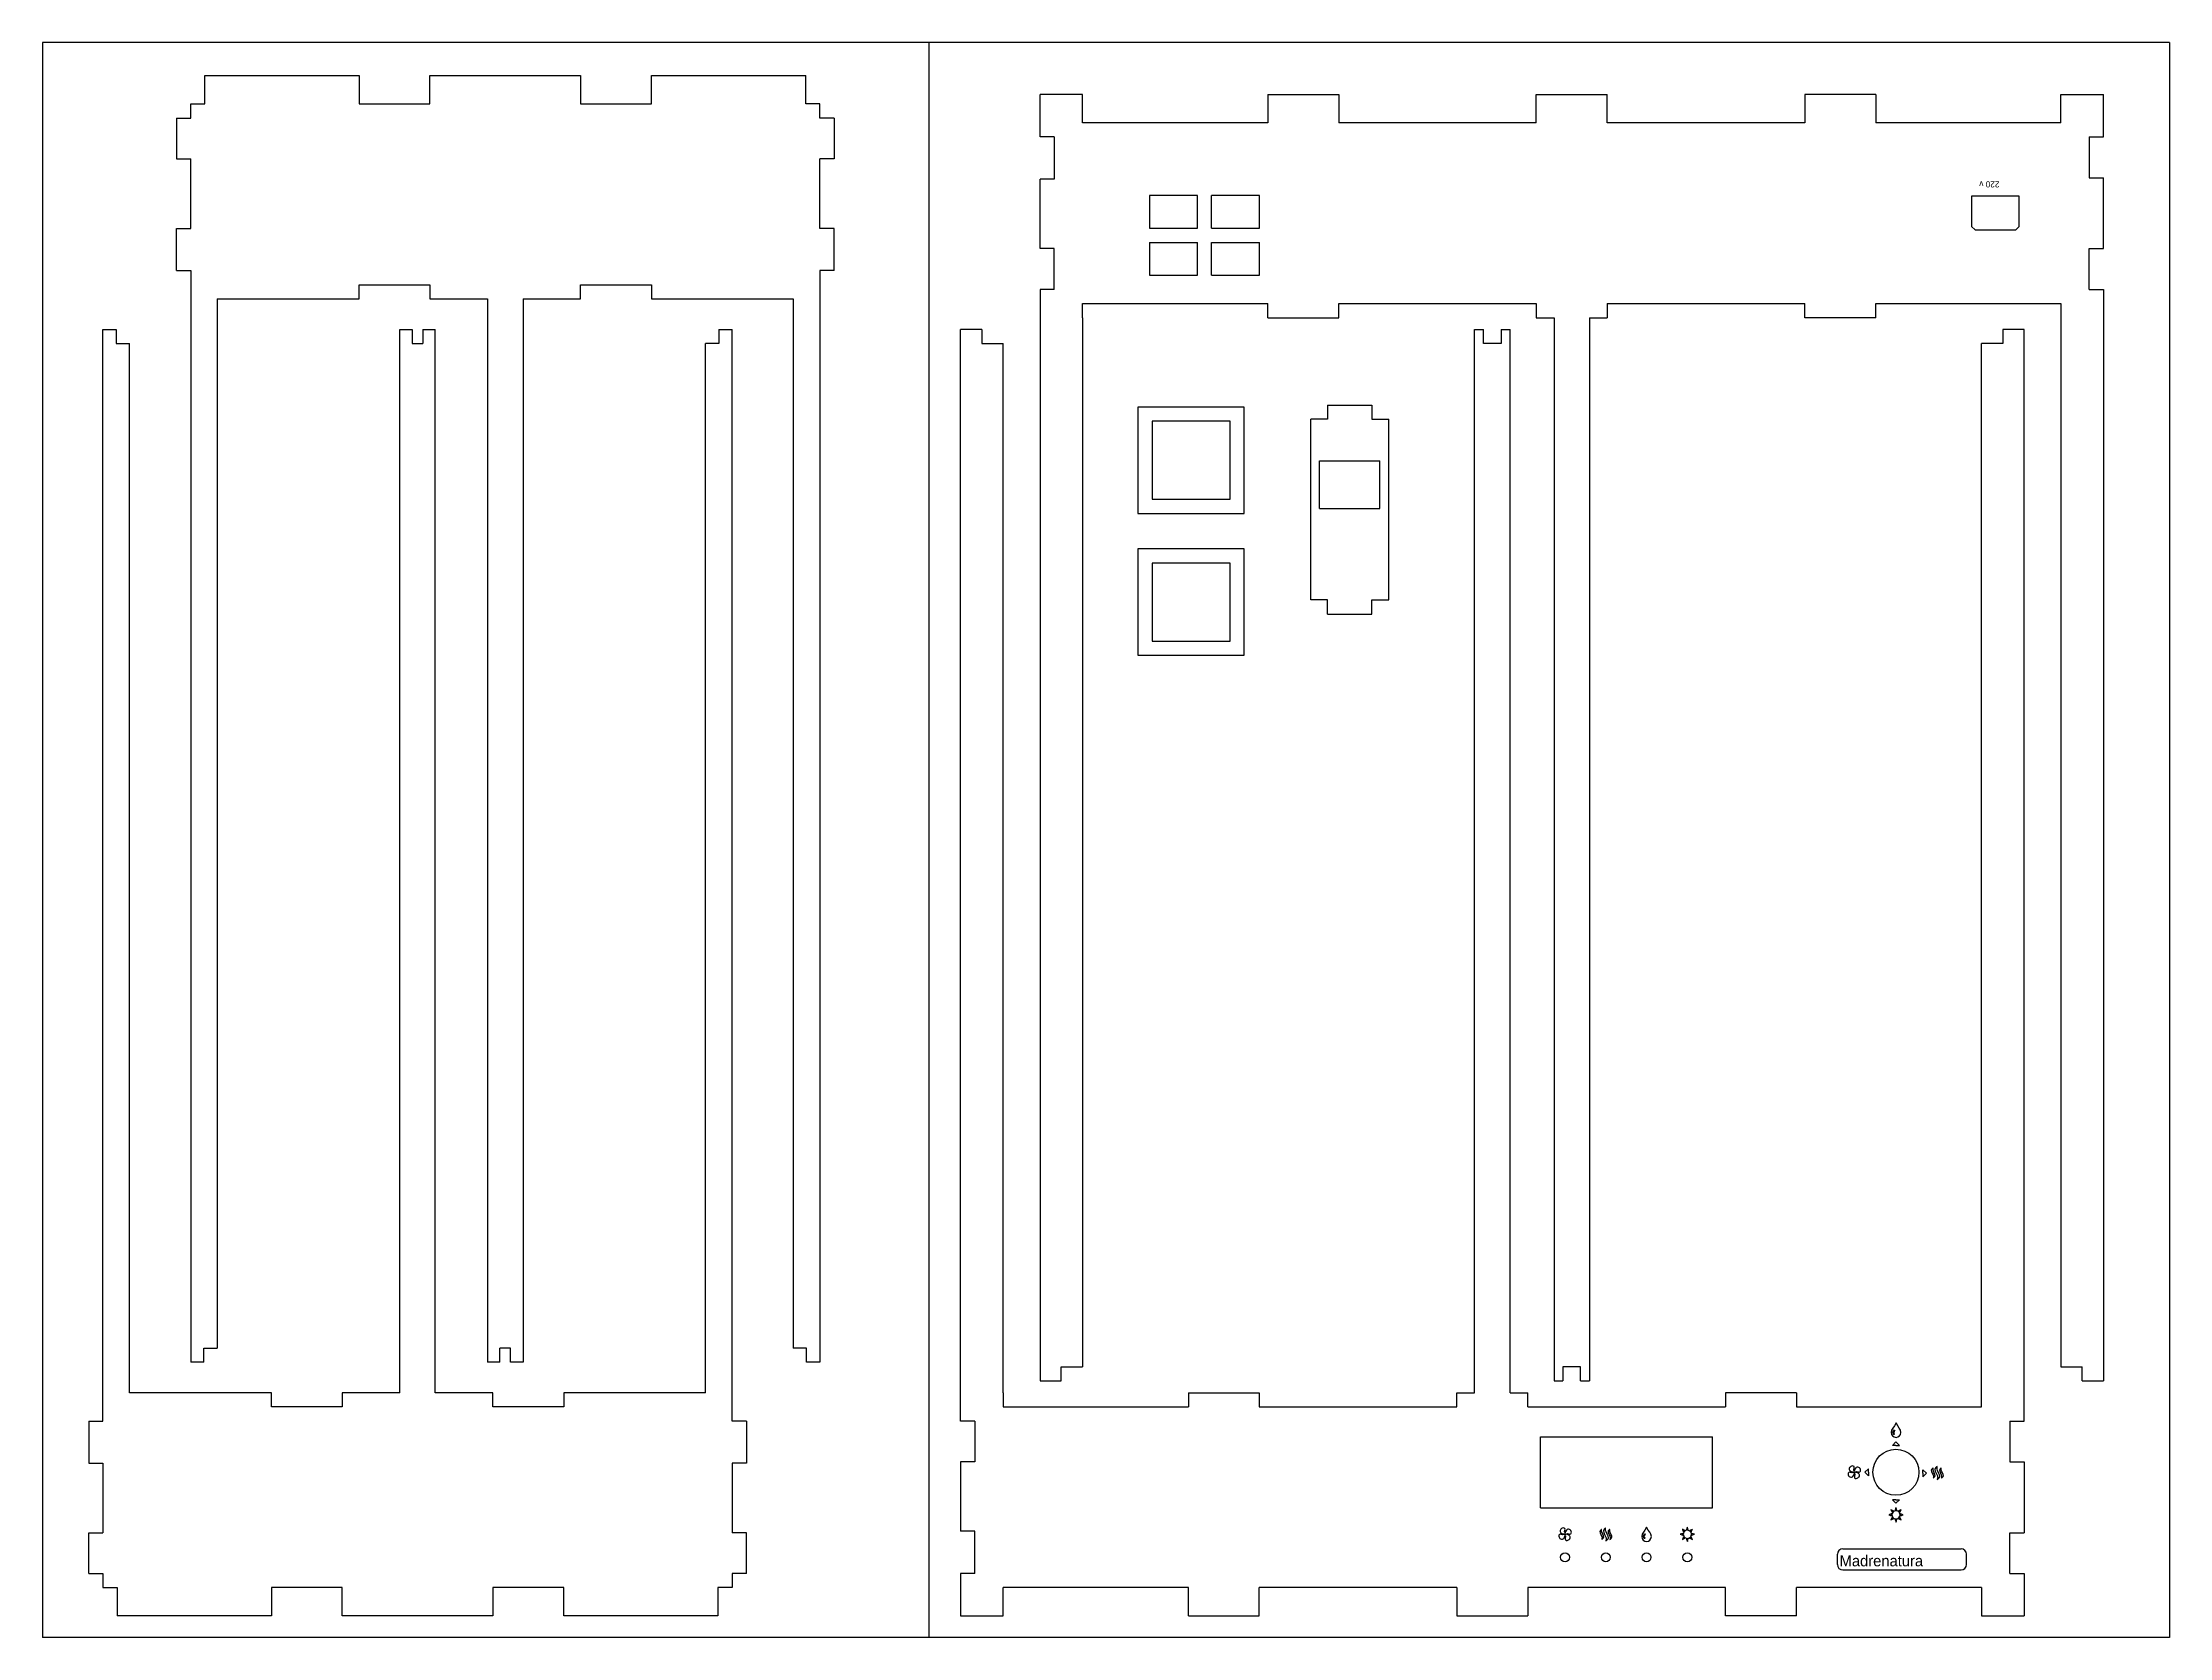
# Model space of a CAD drawing. Header units: millimetres. Extents: x 1909 to 5401, y -1249 to 880.
# Drawn here: x 1909 to 3109, y -886 to 14 of the extents above; entities that cross this region are included whole.
import ezdxf

# ---------------------------------------------------------------- set-up
doc = ezdxf.new("R2010")
doc.units = ezdxf.units.MM
doc.styles.get("Standard").update_dxf_attribs({"font": 'Organo.ttf'})

msp = doc.modelspace()

# ---------------------------------------------------------------- texts
at = {"color": 1}
msp.add_text('Madrenatura', height=6.214, rotation=360, dxfattribs=at).set_placement((2922.9, -845.5))
at = {"color": 1, "insert": (3001.7, -67.4), "char_height": 3.5, "width": 26.027, "attachment_point": 3, "rotation": 180}
msp.add_mtext('{220 v}', dxfattribs=at)

# ---------------------------------------------------------------- blocks, each defined once
blk = doc.blocks.new('serpentina')
at = {"color": 1}
for points in [[(8.202224, 5.942614), (8.202224, 5.942614)], [(13.646573, 7.833503), (13.646573, 7.833503)], [(19.266182, 5.942614), (19.266182, 5.942614)]]:
    blk.add_lwpolyline(points, dxfattribs=at)
for points in [[(5.848773, 2.872883), (5.846516, 1.044929), (8.393571, -3.098375), (8.823113, -4.699422)], [(8.202224, 5.942614), (8.030916, 6.028691), (5.848773, 4.211745), (5.848773, 2.872883)], [(8.184162, 3.196874), (7.915204, 4.642134), (8.394136, 5.910158), (8.202224, 5.942614)], [(11.190111, -4.497351), (11.309209, -2.850302), (8.41502, 1.954814), (8.184162, 3.196874)], [(10.645422, 3.91908), (10.642318, 1.588489), (13.890978, -3.694993), (14.438489, -5.736589)], [(13.646573, 7.833503), (13.428133, 7.943287), (10.645422, 5.626525), (10.645422, 3.91908)], [(13.623149, 4.332254), (13.280531, 6.175729), (13.890978, 7.792298), (13.646573, 7.833503)], [(17.456573, -5.47892), (17.608973, -3.378904), (13.917507, 2.748423), (13.623149, 4.332254)], [(16.913013, 2.872883), (16.910191, 1.044929), (19.457529, -3.098375), (19.887353, -4.699422)], [(19.266182, 5.942614), (19.095156, 6.028691), (16.913013, 4.211745), (16.913013, 2.872883)], [(19.24812, 3.196874), (18.979162, 4.642134), (19.458093, 5.910158), (19.266182, 5.942614)], [(22.253787, -4.497351), (22.373449, -2.850302), (19.478696, 1.954814), (19.24812, 3.196874)], [(8.823113, -4.699422), (9.192542, -6.073562), (8.197144, -7.722586), (8.470336, -7.797375)], [(8.470336, -7.797375), (8.720949, -7.958806), (11.09726, -5.532824), (11.190111, -4.497351)], [(14.438489, -5.736589), (14.908671, -7.489189), (13.640364, -9.591744), (13.98778, -9.686571)], [(13.98778, -9.686571), (14.308102, -9.892593), (17.337758, -6.799437), (17.456573, -5.47892)], [(19.887353, -4.699422), (20.256218, -6.073562), (19.261384, -7.722586), (19.534011, -7.797375)], [(19.534011, -7.797375), (19.784907, -7.958806), (22.1615, -5.532824), (22.253787, -4.497351)]]:
    blk.add_open_spline(points, degree=3, dxfattribs=at)
blk = doc.blocks.new('luci')
at = {"color": 1}
for points in [[(5.036538, 15.57782), (5.09778, 15.96136), (4.735971, 15.831538), (0, 14.131149), (5.096369, 12.302349), (5.036538, 12.684478), (5.036538, 12.684478)], [(6.63702, 8.763847), (6.411807, 9.078242), (6.247553, 8.727722), (4.102382, 4.146973), (8.983416, 6.480387), (8.670431, 6.708704)], [(8.670713, 21.514929), (8.981158, 21.7424), (4.102664, 24.09952), (4.375009, 23.515038), (6.410396, 19.142569), (6.410396, 19.142569)], [(4.994769, 14.945924), (5.032022, 15.357687), (5.010009, 15.348656)], [(5.009444, 12.913642), (5.030893, 12.906587), (4.994769, 13.315527)], [(6.410396, 19.142569), (6.63702, 19.459787)], [(6.788291, 19.653956), (6.795911, 19.636176), (7.058378, 19.950289)], [(7.058378, 8.272216), (6.797322, 8.585764), (6.789138, 8.568267)], [(8.476544, 6.86308), (8.494042, 6.871264), (8.184727, 7.134013)], [(8.202507, 21.108529), (8.516902, 21.373818), (8.501944, 21.381156)], [(8.476544, 6.86308), (8.476544, 6.86308)], [(15.392118, 23.132627), (15.770013, 23.07082), (13.960122, 28.222222), (13.745916, 27.611776), (12.149667, 23.071102), (12.528973, 23.132909)], [(12.528973, 5.090724), (12.151078, 5.15112), (12.278642, 4.787053), (13.958993, 0), (15.769449, 5.151967), (15.391553, 5.090724)], [(13.152967, 5.047827), (12.747131, 5.085362), (12.755316, 5.062502)], [(12.756444, 23.160284), (12.748824, 23.137424), (13.153531, 23.17496)], [(12.756444, 23.160284), (12.756444, 23.160284)], [(15.164929, 5.062502), (15.172831, 5.085362), (14.766996, 5.047827)], [(14.76756, 23.17496), (15.171984, 23.137424), (15.164082, 23.160284)], [(15.164929, 5.062502), (15.164929, 5.062502)], [(21.283224, 19.459222), (21.507591, 19.143698), (23.841569, 24.101778), (23.261038, 23.820967), (18.939651, 21.740424), (19.250096, 21.514364)], [(19.268158, 6.727613), (18.959689, 6.501271), (23.844673, 4.139353), (21.507591, 9.076831), (21.283224, 8.764411), (21.283224, 8.764411)], [(19.426202, 21.373818), (19.424227, 21.373818), (19.498451, 21.310882)], [(19.426202, 21.373818), (19.426202, 21.373818)], [(20.382089, 9.364698), (20.382089, 9.364698)], [(21.15058, 8.593667), (21.144089, 8.608624), (20.88134, 8.290842)], [(21.047287, 19.749629), (21.142396, 19.633636), (21.144089, 19.637022)], [(22.822464, 12.282593), (27.920809, 14.113087), (22.822464, 15.940476), (22.883989, 15.558347)], [(22.883989, 12.664158), (22.822464, 12.282593), (22.822464, 12.282593)], [(22.911082, 15.329182), (22.889069, 15.338213), (22.92604, 14.926451)], [(22.92604, 13.296053), (22.889069, 12.885138), (22.911082, 12.893322)]]:
    blk.add_lwpolyline(points, dxfattribs=at)
for points in [[(4.95808, 14.111111), (4.95808, 14.392769), (4.97078, 14.67104), (4.994769, 14.945924)], [(4.994769, 13.315527), (4.971909, 13.580251), (4.95808, 13.84554), (4.95808, 14.111111)], [(5.036538, 12.684478), (5.024684, 12.759831), (5.019604, 12.837442), (5.009444, 12.913642)], [(5.010009, 15.348656), (5.019887, 15.425702), (5.024684, 15.502467), (5.036538, 15.57782)], [(7.551138, 18.876151), (6.510584, 17.445284), (6.009922, 15.777633), (6.009922, 14.127198)], [(6.009922, 14.127198), (6.009922, 11.65352), (7.136271, 9.209476), (9.262533, 7.634676)], [(6.63702, 19.459787), (6.684433, 19.525544), (6.73862, 19.58848), (6.788291, 19.653956)], [(6.789138, 8.568267), (6.739467, 8.634307), (6.684998, 8.696678), (6.63702, 8.763847)], [(7.058378, 19.950289), (7.402124, 20.363462), (7.793849, 20.763936), (8.202507, 21.108529)], [(8.184727, 7.134013), (7.780867, 7.475784), (7.396762, 7.864404), (7.058378, 8.272216)], [(13.971976, 22.16404), (11.524544, 22.16404), (9.10844, 21.025556), (7.551138, 18.876151)], [(8.670431, 6.708704), (8.603827, 6.756682), (8.541456, 6.81228), (8.476544, 6.86308)], [(8.501944, 21.381156), (8.558953, 21.423771), (8.612858, 21.472596), (8.670713, 21.514929)], [(9.262533, 7.634676), (10.677878, 6.585938), (12.327184, 6.077373), (13.958993, 6.077373)], [(12.528973, 23.132909), (12.604044, 23.145044), (12.681091, 23.149842), (12.756444, 23.160284)], [(12.755316, 5.062502), (12.679962, 5.073509), (12.603198, 5.078871), (12.528973, 5.090724)], [(13.95984, 5.010573), (13.688907, 5.010573), (13.420513, 5.024684), (13.152967, 5.047827)], [(13.153531, 23.17496), (13.421078, 23.198102), (13.689471, 23.211931), (13.960404, 23.211931)], [(13.958993, 6.077373), (16.406424, 6.077091), (18.82394, 7.216422), (20.382089, 9.364698)], [(14.766996, 5.047827), (14.499449, 5.024684), (14.231056, 5.010573), (13.95984, 5.010573)], [(13.960404, 23.211931), (14.231338, 23.211931), (14.500013, 23.198102), (14.76756, 23.17496)], [(18.670129, 20.606173), (17.251116, 21.657733), (15.604067, 22.16404), (13.971976, 22.16404)], [(15.164082, 23.160284), (15.24, 23.149842), (15.317047, 23.145044), (15.392118, 23.132627)], [(15.391553, 5.090724), (15.317047, 5.078871), (15.240564, 5.073791), (15.164929, 5.062502)], [(21.921611, 14.113369), (21.921611, 16.587893), (20.794698, 19.030527), (18.670129, 20.606173)], [(19.250096, 21.514364), (19.310773, 21.47062), (19.367218, 21.420384), (19.426202, 21.373818)], [(19.444829, 6.868724), (19.384998, 6.823004), (19.328836, 6.772769), (19.268158, 6.727613)], [(19.953111, 7.319433), (19.784624, 7.168162), (19.623476, 7.007013), (19.444829, 6.868724)], [(19.498451, 21.310882), (19.650851, 21.190656), (19.789422, 21.055189), (19.933356, 20.925367)], [(19.933356, 20.925367), (20.197516, 20.688864), (20.447847, 20.435711), (20.68322, 20.17014)], [(20.88134, 8.290842), (20.599118, 7.948789), (20.281336, 7.619436), (19.953111, 7.319433)], [(20.382089, 9.364698), (21.419256, 10.799233), (21.921611, 12.464344), (21.921611, 14.113369)], [(20.68322, 20.17014), (20.806551, 20.031287), (20.932987, 19.896102), (21.047287, 19.749629)], [(21.144089, 19.637022), (21.189809, 19.577473), (21.239198, 19.520747), (21.283224, 19.459222)], [(21.283224, 8.764411), (21.241738, 8.705144), (21.194042, 8.651522), (21.15058, 8.593667)], [(22.883989, 15.558347), (22.895278, 15.482993), (22.901204, 15.405382), (22.911082, 15.329182)], [(22.911082, 12.893322), (22.901204, 12.81684), (22.895278, 12.739511), (22.883989, 12.664158)], [(22.92604, 14.926451), (22.948618, 14.656647), (22.962729, 14.384867), (22.962729, 14.110829)], [(22.962729, 14.110829), (22.962729, 13.837638), (22.948618, 13.565576), (22.92604, 13.296053)]]:
    blk.add_open_spline(points, degree=3, dxfattribs=at)
blk = doc.blocks.new('ventola')
at = {"color": 1}
for points in [[(11.967454, 8.247353), (11.967454, 8.247353)], [(15.591469, 10.57992), (15.591469, 10.57992)]]:
    blk.add_lwpolyline(points, dxfattribs=at)
for points in [[(3.484983, 9.122807), (0.385901, 10.844362), (-2.526915, 8.225622), (-2.102453, 5.326635)], [(-2.102453, 5.326635), (-1.726533, 2.757284), (-0.140162, 0.141931), (1.875752, -0.908782)], [(1.379605, 19.771051), (-0.191244, 16.757764), (0.682798, 14.47628), (2.599369, 12.71098)], [(7.615305, 23.749255), (5.045954, 23.372771), (2.430601, 21.786964), (1.379605, 19.771051)], [(1.875752, -0.908782), (4.889038, -2.479913), (7.170523, -1.605589), (8.935823, 0.310982)], [(2.599369, 12.71098), (3.854976, 11.554433), (6.070985, 10.344547), (8.176645, 10.250849)], [(8.343721, 8.778778), (7.205518, 8.369838), (5.307009, 8.110193), (3.484983, 9.122807)], [(11.410912, 18.161538), (13.132467, 21.26062), (10.514009, 24.173435), (7.615305, 23.749255)], [(8.176645, 10.250849), (9.168656, 10.206822), (9.116445, 9.055355), (8.343721, 8.778778)], [(8.935823, 0.310982), (10.092369, 1.566307), (11.301974, 3.782033), (11.395389, 5.887975)], [(11.066883, 13.303082), (10.658225, 14.44072), (10.398863, 16.339229), (11.410912, 18.161538)], [(10.536023, 9.678784), (10.536023, 10.469289), (11.176949, 11.110215), (11.967454, 11.110215)], [(11.967454, 8.247353), (11.176949, 8.247353), (10.536023, 8.88828), (10.536023, 9.678784)], [(12.523714, 1.196595), (10.802158, -1.90164), (13.420616, -4.814456), (16.319603, -4.389993)], [(12.539518, 13.469875), (12.495209, 12.478147), (11.343743, 12.530358), (11.066883, 13.303082)], [(11.395389, 5.887975), (11.439698, 6.880269), (12.590883, 6.827493), (12.868025, 6.05618)], [(11.967454, 11.110215), (12.758241, 11.110215), (13.398885, 10.469289), (13.398885, 9.678784)], [(13.398885, 9.678784), (13.398885, 8.88828), (12.758241, 8.247353), (11.967454, 8.247353)], [(12.868025, 6.05618), (13.276401, 4.917695), (13.536045, 3.019469), (12.523714, 1.196595)], [(14.998803, 19.047151), (13.842538, 17.791262), (12.633216, 15.576382), (12.539518, 13.469875)], [(15.758545, 9.107002), (14.766534, 9.151311), (14.819027, 10.302495), (15.591469, 10.57992)], [(22.059721, 20.267197), (19.046152, 21.837764), (16.764667, 20.963722), (14.998803, 19.047151)], [(15.591469, 10.57992), (16.729107, 10.988295), (18.627334, 11.247658), (20.450207, 10.235044)], [(21.335538, 6.648), (20.080214, 7.8037), (17.863923, 9.013869), (15.758545, 9.107002)], [(20.450207, 10.235044), (23.548725, 8.514335), (26.461258, 11.132511), (26.037361, 14.031498)], [(22.555021, -0.412918), (24.126716, 2.600933), (23.252109, 4.881571), (21.335538, 6.648)], [(26.037361, 14.031498), (25.661441, 16.600567), (24.074787, 19.216202), (22.059721, 20.267197)], [(16.319603, -4.389993), (18.888954, -4.014073), (21.504307, -2.428831), (22.555021, -0.412918)]]:
    blk.add_open_spline(points, degree=3, dxfattribs=at)

# ---------------------------------------------------------------- linework, layer by layer
at = {"color": 2}
for p, q in [((3109, 14.4), (1909, 14.4)), ((1909, 14.4), (1909, -885.6)), ((2409, 14.4), (2409, -885.6)), ((3109, 14.4), (3109, -885.6)), ((3109, -885.6), (1909, -885.6))]:
    msp.add_line(p, q, dxfattribs=at)
for p, q in [((2000.6, -4.3), (2087.6, -4.3)), ((2000.6, -20.3), (2000.6, -4.3)), ((2087.6, -4.3), (2087.6, -20.3)), ((2127.6, -4.3), (2212.6, -4.3)), ((2127.6, -20.3), (2127.6, -4.3)), ((2212.6, -4.3), (2212.6, -20.3)), ((2252.6, -4.3), (2339.6, -4.3)), ((2252.6, -20.3), (2252.6, -4.3)), ((2339.6, -20.3), (2339.6, -4.3)), ((1992.6, -20.3), (2000.6, -20.3)), ((1992.6, -28.3), (1992.6, -20.3)), ((2087.6, -20.3), (2127.6, -20.3)), ((2212.6, -20.3), (2252.6, -20.3)), ((2347.6, -20.3), (2339.6, -20.3)), ((2347.6, -28.3), (2347.6, -20.3)), ((2471.8, -38.9), (2471.8, -14.9)), ((2495.8, -14.9), (2471.8, -14.9)), ((2495.8, -30.9), (2495.8, -14.9)), ((2600.3, -14.9), (2640.3, -14.9)), ((2600.3, -14.9), (2600.3, -30.9)), ((2640.3, -14.9), (2640.3, -30.9)), ((2751.8, -30.9), (2751.8, -14.9)), ((2751.8, -14.9), (2791.8, -14.9)), ((2791.8, -30.9), (2791.8, -14.9)), ((2903.3, -14.9), (2903.3, -30.9)), ((2943.3, -14.9), (2903.3, -14.9)), ((2943.3, -14.9), (2943.3, -30.9)), ((3047.8, -30.9), (3047.8, -14.9)), ((3047.8, -14.9), (3071.8, -14.9)), ((3071.8, -38.9), (3071.8, -14.9)), ((1984.6, -28.3), (1984.6, -51.3)), ((1984.6, -28.3), (1992.6, -28.3)), ((2355.6, -28.3), (2347.6, -28.3)), ((2355.6, -28.3), (2355.6, -51.3)), ((2600.3, -30.9), (2495.8, -30.9)), ((2751.8, -30.9), (2640.3, -30.9)), ((2903.3, -30.9), (2791.8, -30.9)), ((3047.8, -30.9), (2943.3, -30.9)), ((2479.8, -38.9), (2471.8, -38.9)), ((2479.8, -38.9), (2479.8, -62.7)), ((3063.8, -38.9), (3063.8, -61.9)), ((3063.8, -38.9), (3071.8, -38.9)), ((1984.6, -51.3), (1992.6, -51.3)), ((1992.6, -90.5), (1992.6, -51.3)), ((2355.6, -51.3), (2347.6, -51.3)), ((2347.6, -90.5), (2347.6, -51.3)), ((2479.8, -62.7), (2471.8, -62.7)), ((2471.8, -101.9), (2471.8, -62.7)), ((2533.6, -71.9), (2533.6, -90.4)), ((2560.6, -71.9), (2533.6, -71.9)), ((2560.6, -90.4), (2560.6, -71.9)), ((2595.6, -71.9), (2568.6, -71.9)), ((2568.6, -90.4), (2568.6, -71.9)), ((2595.6, -90.4), (2595.6, -71.9)), ((3063.8, -61.9), (3071.8, -61.9)), ((3071.8, -101.9), (3071.8, -61.9)), ((3024.3, -72.4), (2997.3, -72.4)), ((2997.3, -72.4), (2997.3, -89.4)), ((3024.3, -89.4), (3024.3, -72.4)), ((1984.6, -114.3), (1984.6, -90.5)), ((1984.6, -90.5), (1992.6, -90.5)), ((2355.6, -90.5), (2347.6, -90.5)), ((2355.6, -114.3), (2355.6, -90.5)), ((2533.6, -90.4), (2560.6, -90.4)), ((2568.6, -90.4), (2595.6, -90.4)), ((2997.3, -89.4), (2999.3, -91.4)), ((2999.3, -91.4), (3022.3, -91.4)), ((3024.3, -89.4), (3022.3, -91.4)), ((2479.8, -101.9), (2471.8, -101.9)), ((2479.8, -124.9), (2479.8, -101.9)), ((2533.6, -98.4), (2560.6, -98.4)), ((2533.6, -98.4), (2533.6, -116.9)), ((2560.6, -116.9), (2560.6, -98.4)), ((2568.6, -116.9), (2568.6, -98.4)), ((2568.6, -98.4), (2595.6, -98.4)), ((2595.6, -116.9), (2595.6, -98.4)), ((3063.8, -101.9), (3071.8, -101.9)), ((3063.8, -124.9), (3063.8, -101.9)), ((1984.6, -114.3), (1992.6, -114.3)), ((1992.6, -114.3), (1992.6, -122.3)), ((2355.6, -114.3), (2347.6, -114.3)), ((2347.6, -114.3), (2347.6, -122.3)), ((2533.6, -116.9), (2560.6, -116.9)), ((2568.6, -116.9), (2595.6, -116.9)), ((1992.6, -122.3), (1992.6, -730.3)), ((2007.6, -130.3), (2087.6, -130.3)), ((2007.6, -130.3), (2007.6, -722.3)), ((2087.6, -130.3), (2087.6, -122.3)), ((2087.6, -122.3), (2127.6, -122.3)), ((2127.6, -122.3), (2127.6, -130.3)), ((2127.6, -130.3), (2160.1, -130.3)), ((2160.1, -130.3), (2160.1, -730.3)), ((2180.1, -130.3), (2212.6, -130.3)), ((2180.1, -130.3), (2180.1, -730.3)), ((2212.6, -130.3), (2212.6, -122.3)), ((2212.6, -122.3), (2252.6, -122.3)), ((2252.6, -122.3), (2252.6, -130.3)), ((2252.6, -130.3), (2332.6, -130.3)), ((2332.6, -130.3), (2332.6, -722.3)), ((2347.6, -122.3), (2347.6, -730.3)), ((2479.8, -124.9), (2471.8, -124.9)), ((2471.8, -124.9), (2471.8, -140.9)), ((3063.8, -124.9), (3071.8, -124.9)), ((3071.8, -124.9), (3071.8, -140.9)), ((2471.8, -140.9), (2471.8, -740.9)), ((2495.8, -132.9), (2600.3, -132.9)), ((2495.8, -140.9), (2495.8, -132.9)), ((2495.8, -140.9), (2495.8, -732.9)), ((2600.3, -140.9), (2600.3, -132.9)), ((2600.3, -140.9), (2640.3, -140.9)), ((2640.3, -132.9), (2751.8, -132.9)), ((2640.3, -140.9), (2640.3, -132.9)), ((2751.8, -132.9), (2751.8, -140.9)), ((2751.8, -140.9), (2761.8, -140.9)), ((2761.8, -140.9), (2761.8, -740.9)), ((2781.8, -140.9), (2791.8, -140.9)), ((2781.8, -140.9), (2781.8, -740.9)), ((2791.8, -132.9), (2903.3, -132.9)), ((2791.8, -132.9), (2791.8, -140.9)), ((2903.3, -140.9), (2903.3, -132.9)), ((2943.3, -140.9), (2903.3, -140.9)), ((2943.3, -132.9), (3047.8, -132.9)), ((2943.3, -140.9), (2943.3, -132.9)), ((3047.8, -132.9), (3047.8, -140.9)), ((3047.8, -140.9), (3047.8, -732.9)), ((3071.8, -140.9), (3071.8, -740.9)), ((1943.1, -755.5), (1943.1, -147.5)), ((1943.1, -147.5), (1950.6, -147.5)), ((1950.6, -147.5), (1950.6, -155.5)), ((1950.6, -155.5), (1958.1, -155.5)), ((1958.1, -747.5), (1958.1, -155.5)), ((2110.6, -747.5), (2110.6, -147.5)), ((2110.6, -147.5), (2117.6, -147.5)), ((2117.6, -147.5), (2117.6, -155.5)), ((2117.6, -155.5), (2123.6, -155.5)), ((2123.6, -147.5), (2123.6, -155.5)), ((2123.6, -147.5), (2130.6, -147.5)), ((2130.6, -747.5), (2130.6, -147.5)), ((2283.1, -747.5), (2283.1, -155.5)), ((2290.6, -155.5), (2283.1, -155.5)), ((2290.6, -147.5), (2298.1, -147.5)), ((2290.6, -147.5), (2290.6, -155.5)), ((2298.1, -755.5), (2298.1, -147.5)), ((2439, -147.5), (2427, -147.5)), ((2427, -747.5), (2427, -147.5)), ((2439, -147.5), (2439, -155.5)), ((2439, -155.5), (2451, -155.5)), ((2451, -747.5), (2451, -155.5)), ((2717, -147.5), (2722, -147.5)), ((2717, -747.5), (2717, -147.5)), ((2722, -155.5), (2722, -147.5)), ((2732, -155.5), (2722, -155.5)), ((2732, -147.5), (2737, -147.5)), ((2732, -147.5), (2732, -155.5)), ((2737, -747.5), (2737, -147.5)), ((3015, -155.5), (3003, -155.5)), ((3003, -747.5), (3003, -155.5)), ((3015, -147.5), (3015, -155.5)), ((3027, -147.5), (3015, -147.5)), ((3027, -747.5), (3027, -147.5)), ((2587, -191.3), (2527, -191.3)), ((2527, -191.3), (2527, -251.3)), ((2587, -251.3), (2587, -191.3)), ((2634, -190.2), (2634, -198.2)), ((2634, -190.2), (2659, -190.2)), ((2659, -190.2), (2659, -198.2)), ((2579, -199.3), (2535, -199.3)), ((2535, -199.3), (2535, -243.3)), ((2579, -243.3), (2579, -199.3)), ((2624.5, -300.2), (2624.5, -198.2)), ((2634, -198.2), (2624.5, -198.2)), ((2659, -198.2), (2668.5, -198.2)), ((2668.5, -300.2), (2668.5, -198.2)), ((2527, -251.3), (2587, -251.3)), ((2535, -243.3), (2579, -243.3)), ((2587, -271.4), (2527, -271.4)), ((2527, -271.4), (2527, -331.4)), ((2587, -331.4), (2587, -271.4)), ((2579, -279.4), (2535, -279.4)), ((2535, -279.4), (2535, -323.4)), ((2579, -323.4), (2579, -279.4)), ((2634, -300.2), (2624.5, -300.2)), ((2634, -308.2), (2634, -300.2)), ((2634, -308.2), (2659, -308.2)), ((2659, -300.2), (2668.5, -300.2)), ((2659, -308.2), (2659, -300.2)), ((2535, -323.4), (2579, -323.4)), ((2527, -331.4), (2587, -331.4)), ((2000.1, -730.3), (1992.6, -730.3)), ((2000.1, -722.3), (2007.6, -722.3)), ((2000.1, -730.3), (2000.1, -722.3)), ((2167.1, -730.3), (2160.1, -730.3)), ((2173.1, -722.3), (2167.1, -722.3)), ((2167.1, -730.3), (2167.1, -722.3)), ((2173.1, -730.3), (2173.1, -722.3)), ((2180.1, -730.3), (2173.1, -730.3)), ((2340.1, -722.3), (2332.6, -722.3)), ((2340.1, -730.3), (2340.1, -722.3)), ((2347.6, -730.3), (2340.1, -730.3)), ((2471.8, -740.9), (2483.8, -740.9)), ((2483.8, -732.9), (2495.8, -732.9)), ((2483.8, -740.9), (2483.8, -732.9)), ((2761.8, -740.9), (2766.8, -740.9)), ((2776.8, -732.9), (2766.8, -732.9)), ((2766.8, -732.9), (2766.8, -740.9)), ((2776.8, -740.9), (2776.8, -732.9)), ((2776.8, -740.9), (2781.8, -740.9)), ((3047.8, -732.9), (3059.8, -732.9)), ((3059.8, -740.9), (3059.8, -732.9)), ((3059.8, -740.9), (3071.8, -740.9)), ((1943.1, -763.5), (1943.1, -755.5)), ((2038.1, -747.5), (1958.1, -747.5)), ((2038.1, -755.5), (2038.1, -747.5)), ((2078.1, -755.5), (2038.1, -755.5)), ((2078.1, -747.5), (2078.1, -755.5)), ((2110.6, -747.5), (2078.1, -747.5)), ((2163.1, -747.5), (2130.6, -747.5)), ((2163.1, -755.5), (2163.1, -747.5)), ((2203.1, -755.5), (2163.1, -755.5)), ((2203.1, -747.5), (2203.1, -755.5)), ((2283.1, -747.5), (2203.1, -747.5)), ((2298.1, -763.5), (2298.1, -755.5)), ((2427, -763.5), (2427, -747.5)), ((2451, -747.5), (2451, -755.5)), ((2451, -755.5), (2555.5, -755.5)), ((2555.5, -747.5), (2555.5, -755.5)), ((2555.5, -747.5), (2595.5, -747.5)), ((2595.5, -747.5), (2595.5, -755.5)), ((2595.5, -755.5), (2707, -755.5)), ((2707, -747.5), (2717, -747.5)), ((2707, -755.5), (2707, -747.5)), ((2737, -747.5), (2747, -747.5)), ((2747, -755.5), (2747, -747.5)), ((2747, -755.5), (2858.5, -755.5)), ((2858.5, -747.5), (2858.5, -755.5)), ((2898.5, -747.5), (2858.5, -747.5)), ((2898.5, -747.5), (2898.5, -755.5)), ((2898.5, -755.5), (3003, -755.5)), ((3003, -755.5), (3003, -747.5)), ((3027, -763.5), (3027, -747.5)), ((1935.1, -763.5), (1935.1, -787.3)), ((1935.1, -763.5), (1943.1, -763.5)), ((2306.1, -763.5), (2298.1, -763.5)), ((2306.1, -763.5), (2306.1, -787.3)), ((2435, -763.5), (2427, -763.5)), ((2435, -763.5), (2435, -786.5)), ((3019, -763.5), (3027, -763.5)), ((3019, -763.5), (3019, -786.5)), ((2754.2, -812.4), (2754.2, -772.4)), ((2754.2, -772.4), (2851.2, -772.4)), ((2851.2, -812.4), (2851.2, -772.4)), ((1935.1, -787.3), (1943.1, -787.3)), ((1943.1, -787.3), (1943.1, -826.5)), ((2298.1, -787.3), (2298.1, -826.5)), ((2306.1, -787.3), (2298.1, -787.3)), ((2435, -786.5), (2427, -786.5)), ((2427, -786.5), (2427, -825.7)), ((3019, -786.5), (3027, -786.5)), ((3027, -786.5), (3027, -826.5)), ((2754.2, -812.4), (2851.2, -812.4)), ((1935.1, -849.5), (1935.1, -826.5)), ((1935.1, -826.5), (1943.1, -826.5)), ((2306.1, -826.5), (2298.1, -826.5)), ((2306.1, -849.5), (2306.1, -826.5)), ((2435, -825.7), (2427, -825.7)), ((2435, -849.5), (2435, -825.7)), ((3019, -826.5), (3027, -826.5)), ((3019, -849.5), (3019, -826.5)), ((1935.1, -849.5), (1943.1, -849.5)), ((1943.1, -849.5), (1943.1, -857.5)), ((2306.1, -849.5), (2298.1, -849.5)), ((2298.1, -849.5), (2298.1, -857.5)), ((2427, -849.5), (2427, -873.5)), ((2435, -849.5), (2427, -849.5)), ((3019, -849.5), (3027, -849.5)), ((3027, -849.5), (3027, -873.5)), ((1943.1, -857.5), (1951.1, -857.5)), ((1951.1, -857.5), (1951.1, -873.5)), ((2078.1, -857.5), (2038.1, -857.5)), ((2038.1, -857.5), (2038.1, -873.5)), ((2078.1, -873.5), (2078.1, -857.5)), ((2203.1, -857.5), (2163.1, -857.5)), ((2163.1, -857.5), (2163.1, -873.5)), ((2203.1, -873.5), (2203.1, -857.5)), ((2298.1, -857.5), (2290.1, -857.5)), ((2290.1, -857.5), (2290.1, -873.5)), ((2555.5, -857.5), (2451, -857.5)), ((2451, -873.5), (2451, -857.5)), ((2555.5, -873.5), (2555.5, -857.5)), ((2707, -857.5), (2595.5, -857.5)), ((2595.5, -873.5), (2595.5, -857.5)), ((2707, -857.5), (2707, -873.5)), ((2858.5, -857.5), (2747, -857.5)), ((2747, -857.5), (2747, -873.5)), ((2858.5, -873.5), (2858.5, -857.5)), ((2898.5, -873.5), (2898.5, -857.5)), ((3003, -857.5), (2898.5, -857.5)), ((3003, -857.5), (3003, -873.5)), ((2038.1, -873.5), (1951.1, -873.5)), ((2163.1, -873.5), (2078.1, -873.5)), ((2290.1, -873.5), (2203.1, -873.5)), ((2427, -873.5), (2451, -873.5)), ((2555.5, -873.5), (2595.5, -873.5)), ((2707, -873.5), (2747, -873.5)), ((2898.5, -873.5), (2858.5, -873.5)), ((3003, -873.5), (3027, -873.5))]:
    msp.add_line(p, q)
at = {"color": 1}
for p, q in [((2629.5, -221.6), (2663.5, -221.6)), ((2629.5, -248.6), (2629.5, -221.6)), ((2663.5, -248.6), (2663.5, -221.6)), ((2629.5, -248.6), (2663.5, -248.6)), ((2954.7, -775.3), (2952.7, -777.3)), ((2954.7, -777.3), (2952.7, -777.3)), ((2954.7, -775.3), (2956.7, -777.3)), ((2954.7, -777.3), (2956.7, -777.3)), ((2937.2, -792.4), (2939.2, -790.4)), ((2939.2, -792.4), (2939.2, -790.4)), ((2969.9, -793), (2969.9, -791)), ((2971.9, -793), (2969.9, -791)), ((2937.2, -792.4), (2939.2, -794.4)), ((2939.2, -792.4), (2939.2, -794.4)), ((2969.9, -793), (2969.9, -795)), ((2971.9, -793), (2969.9, -795)), ((2954.7, -809.9), (2952.7, -807.9)), ((2954.7, -807.9), (2952.7, -807.9)), ((2954.7, -809.9), (2956.7, -807.9)), ((2954.7, -807.9), (2956.7, -807.9)), ((2921.7, -844.5), (2921.7, -838.6)), ((2924.7, -835.6), (2991.5, -835.6)), ((2994.5, -844.5), (2994.5, -838.6)), ((2991.5, -847.6), (2924.7, -847.6))]:
    msp.add_line(p, q, dxfattribs=at)
for points in [[(2953.5, -771.1), (2953.5, -771.1)], [(2812.8, -829.8), (2812.8, -829.8)]]:
    msp.add_lwpolyline(points, dxfattribs=at)
for centre, radius in [((2954.7, -792.4), 13), ((2768, -840.4), 2.49), ((2791, -840.4), 2.49), ((2814, -840.4), 2.49), ((2837, -840.4), 2.49)]:
    msp.add_circle(centre, radius, dxfattribs=at)
for centre, start, end in [((2924.7, -838.6), 90, 180), ((2991.5, -838.6), 0, 90), ((2924.7, -844.5), 180, 270), ((2991.5, -844.5), 270, 0)]:
    msp.add_arc(centre, 3.02, start, end, dxfattribs=at)
for points in [[(2954.8, -764.6), (2953.6, -767.3), (2952, -768), (2952, -770)], [(2957.5, -770), (2957.5, -768), (2955.9, -767.3), (2954.8, -764.6)], [(2952, -770), (2952, -771.5), (2953.3, -772.7), (2954.8, -772.7)], [(2953, -770), (2953, -769.3), (2953.3, -768.9), (2953.6, -768.4)], [(2953.3, -771), (2953.1, -770.7), (2953, -770.4), (2953, -770)], [(2953.5, -771.1), (2953.4, -771.1), (2953.4, -771.1), (2953.3, -771)], [(2954, -768.7), (2953.7, -769.1), (2953.5, -769.5), (2953.5, -770)], [(2953.5, -770), (2953.5, -770.3), (2953.6, -770.6), (2953.7, -770.8)], [(2953.6, -771.1), (2953.6, -771.1), (2953.6, -771.1), (2953.5, -771.1)], [(2953.7, -770.8), (2953.8, -770.9), (2953.7, -771), (2953.6, -771.1)], [(2954.8, -772.7), (2956.2, -772.7), (2957.5, -771.5), (2957.5, -770)], [(2814, -823.3), (2812.9, -826), (2811.3, -826.7), (2811.3, -828.7)], [(2812.3, -828.7), (2812.3, -828.1), (2812.6, -827.6), (2812.9, -827.2)], [(2813.3, -827.4), (2813, -827.8), (2812.7, -828.2), (2812.7, -828.7)], [(2812.9, -827.2), (2813, -827.1), (2813.1, -827), (2813.2, -827.1)], [(2813.2, -827.1), (2813.3, -827.2), (2813.3, -827.3), (2813.3, -827.4)], [(2816.7, -828.7), (2816.7, -826.7), (2815.1, -826), (2814, -823.3)], [(2811.3, -828.7), (2811.3, -830.2), (2812.5, -831.5), (2814, -831.5)], [(2812.6, -829.7), (2812.4, -829.4), (2812.3, -829.1), (2812.3, -828.7)], [(2812.8, -829.8), (2812.7, -829.8), (2812.6, -829.8), (2812.6, -829.7)], [(2812.7, -828.7), (2812.7, -829), (2812.8, -829.3), (2813, -829.5)], [(2812.9, -829.8), (2812.9, -829.8), (2812.8, -829.8), (2812.8, -829.8)], [(2813, -829.5), (2813, -829.6), (2813, -829.7), (2812.9, -829.8)], [(2814, -831.5), (2815.5, -831.5), (2816.7, -830.2), (2816.7, -828.7)]]:
    msp.add_open_spline(points, degree=3, dxfattribs=at)

# ---------------------------------------------------------------- block references
for name, p, xscale, yscale, zscale in [('ventola', (2928.2, -794.8), 0.2522359323566976, 0.2522359323566976, 0.2522359323566976), ('serpentina', (2972.2, -792.5), 0.4169056186694119, 0.4169056186694119, 0.4169056186694119), ('luci', (2950.7, -820.5), 0.2885399053849795, 0.2885399053849795, 0.2885399053849795), ('ventola', (2765, -829.8), 0.2522359323566976, 0.2522359323566976, 0.2522359323566976), ('serpentina', (2785.2, -827.1), 0.4169056186694119, 0.4169056186694119, 0.4169056186694119), ('luci', (2833, -831.5), 0.2885399053849795, 0.2885399053849795, 0.2885399053849795)]:
    msp.add_blockref(name, p, dxfattribs=dict(at, xscale=xscale, yscale=yscale, zscale=zscale))

msp.set_redraw_order([(e.dxf.handle, doc.entitydb.next_handle()) for e in msp.query("TEXT MTEXT ATTDEF DIMENSION ARC_DIMENSION")])  # texts and dimensions are drawn at this point

doc.saveas('drawing.dxf')
